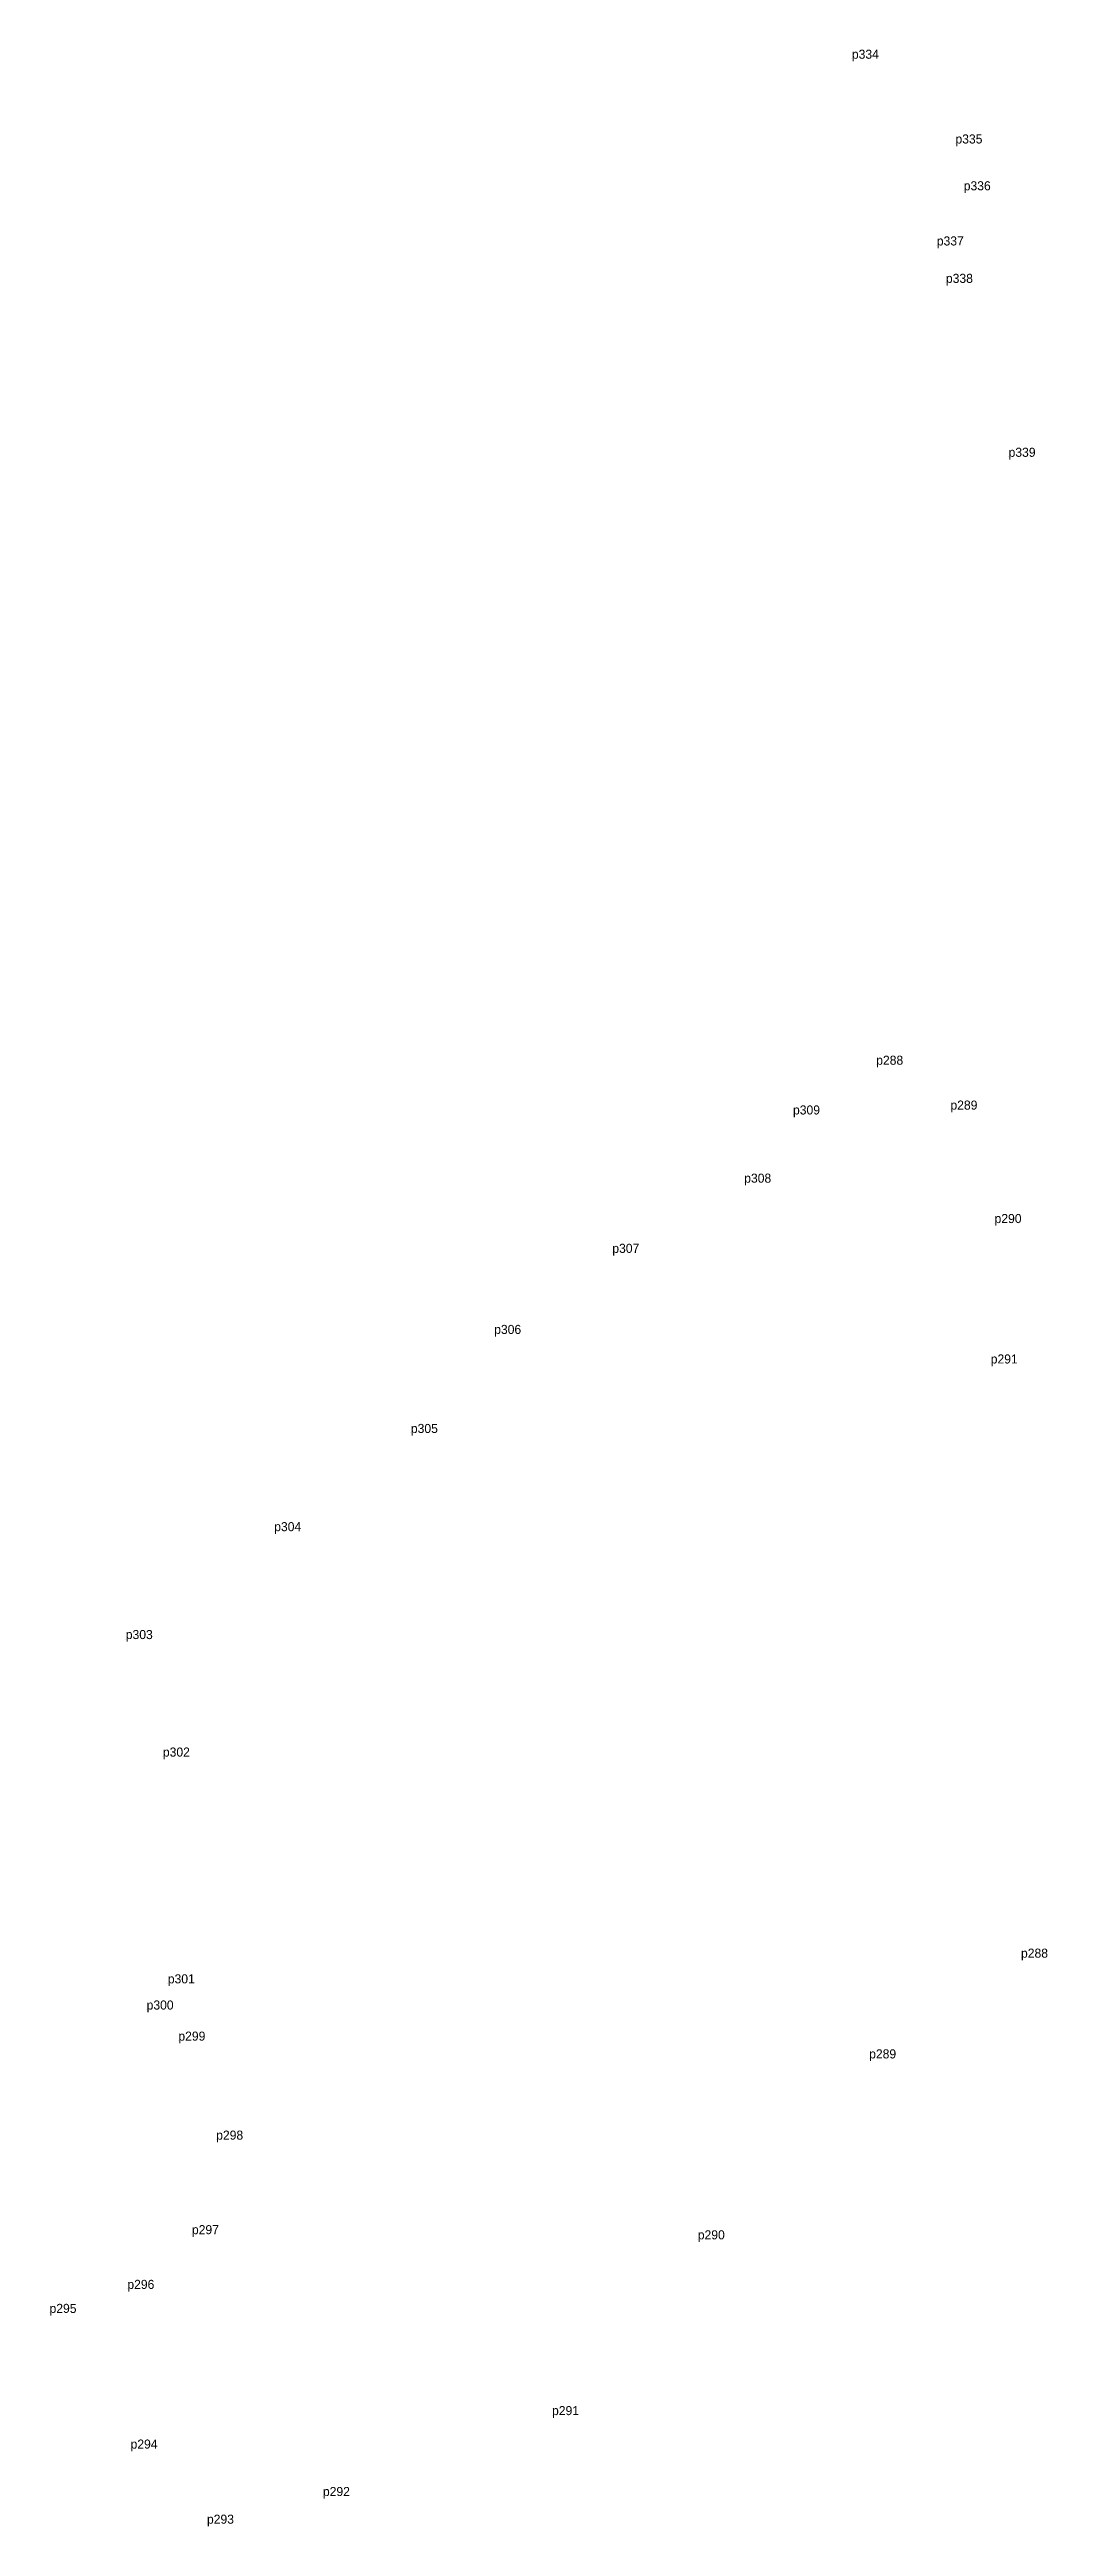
# Model space of a CAD drawing. Extents: x -2 to 54773767, y -1 to 183694297.
# Drawn here: x 543607.2 to 543805.2, y 1838855.7 to 1839347.1 of the extents above; entities that cross this region are included whole.
import ezdxf

# ---------------------------------------------------------------- set-up
doc = ezdxf.new("R2010")
doc.units = 0
doc.layers.add('Level 12', color=7, linetype='Continuous')
doc.layers.add('Level 7', color=7, linetype='Continuous')

msp = doc.modelspace()

# ---------------------------------------------------------------- texts
at = {"layer": 'Level 12'}
for s, p in [('p334', (543766.356, 1839345.227)), ('p335', (543786.904, 1839328.413)), ('p336', (543788.546, 1839319.124)), ('p337', (543783.202, 1839308.184)), ('p338', (543785.01, 1839300.761)), ('p339', (543797.444, 1839266.26)), ('p288', (543771.182, 1839145.663)), ('p309', (543754.675, 1839135.796)), ('p289', (543785.908, 1839136.756)), ('p308', (543744.994, 1839122.262)), ('p290', (543794.663, 1839114.256)), ('p307', (543718.826, 1839108.344)), ('p306', (543695.39, 1839092.256)), ('p291', (543793.902, 1839086.398)), ('p305', (543678.863, 1839072.61)), ('p304', (543651.747, 1839053.13)), ('p303', (543622.3, 1839031.73)), ('p302', (543629.661, 1839008.415)), ('p288', (543799.908, 1838968.522)), ('p301', (543630.639, 1838963.429)), ('p300', (543626.435, 1838958.237)), ('p299', (543632.735, 1838952.064)), ('p289', (543769.782, 1838948.541)), ('p298', (543640.234, 1838932.423)), ('p297', (543635.427, 1838913.668)), ('p290', (543735.785, 1838912.649)), ('p296', (543622.615, 1838902.815)), ('p295', (543607.173, 1838898.052)), ('p291', (543706.87, 1838877.78)), ('p294', (543623.252, 1838871.137)), ('p292', (543661.415, 1838861.729)), ('p293', (543638.409, 1838856.237))]:
    msp.add_text(s, height=1.8, dxfattribs=at).set_placement(p)

# ---------------------------------------------------------------- linework, layer by layer
at = {"layer": 'Level 7'}
for p, q in [((543766.356, 1839345.227), (543766.356, 1839345.227)), ((543786.904, 1839328.413), (543786.904, 1839328.413)), ((543788.546, 1839319.124), (543788.546, 1839319.124)), ((543783.202, 1839308.184), (543783.202, 1839308.184)), ((543785.01, 1839300.761), (543785.01, 1839300.761)), ((543797.444, 1839266.26), (543797.444, 1839266.26)), ((543771.182, 1839145.663), (543771.182, 1839145.663)), ((543754.675, 1839135.796), (543754.675, 1839135.796)), ((543785.908, 1839136.756), (543785.908, 1839136.756)), ((543744.994, 1839122.262), (543744.994, 1839122.262)), ((543794.663, 1839114.256), (543794.663, 1839114.256)), ((543718.826, 1839108.344), (543718.826, 1839108.344)), ((543695.39, 1839092.256), (543695.39, 1839092.256)), ((543793.902, 1839086.398), (543793.902, 1839086.398)), ((543678.863, 1839072.61), (543678.863, 1839072.61)), ((543651.747, 1839053.13), (543651.747, 1839053.13)), ((543622.3, 1839031.73), (543622.3, 1839031.73)), ((543629.661, 1839008.415), (543629.661, 1839008.415)), ((543799.908, 1838968.522), (543799.908, 1838968.522)), ((543630.639, 1838963.429), (543630.639, 1838963.429)), ((543626.435, 1838958.237), (543626.435, 1838958.237)), ((543632.735, 1838952.064), (543632.735, 1838952.064)), ((543769.782, 1838948.541), (543769.782, 1838948.541)), ((543640.234, 1838932.423), (543640.234, 1838932.423)), ((543635.427, 1838913.668), (543635.427, 1838913.668)), ((543735.785, 1838912.649), (543735.785, 1838912.649)), ((543622.615, 1838902.815), (543622.615, 1838902.815)), ((543607.173, 1838898.052), (543607.173, 1838898.052)), ((543706.87, 1838877.78), (543706.87, 1838877.78)), ((543623.252, 1838871.137), (543623.252, 1838871.137)), ((543661.415, 1838861.729), (543661.415, 1838861.729)), ((543638.409, 1838856.237), (543638.409, 1838856.237))]:
    msp.add_line(p, q, dxfattribs=at)

msp.set_redraw_order([(e.dxf.handle, doc.entitydb.next_handle()) for e in msp.query("TEXT MTEXT ATTDEF DIMENSION ARC_DIMENSION")])  # texts and dimensions are drawn at this point

doc.saveas('drawing.dxf')
